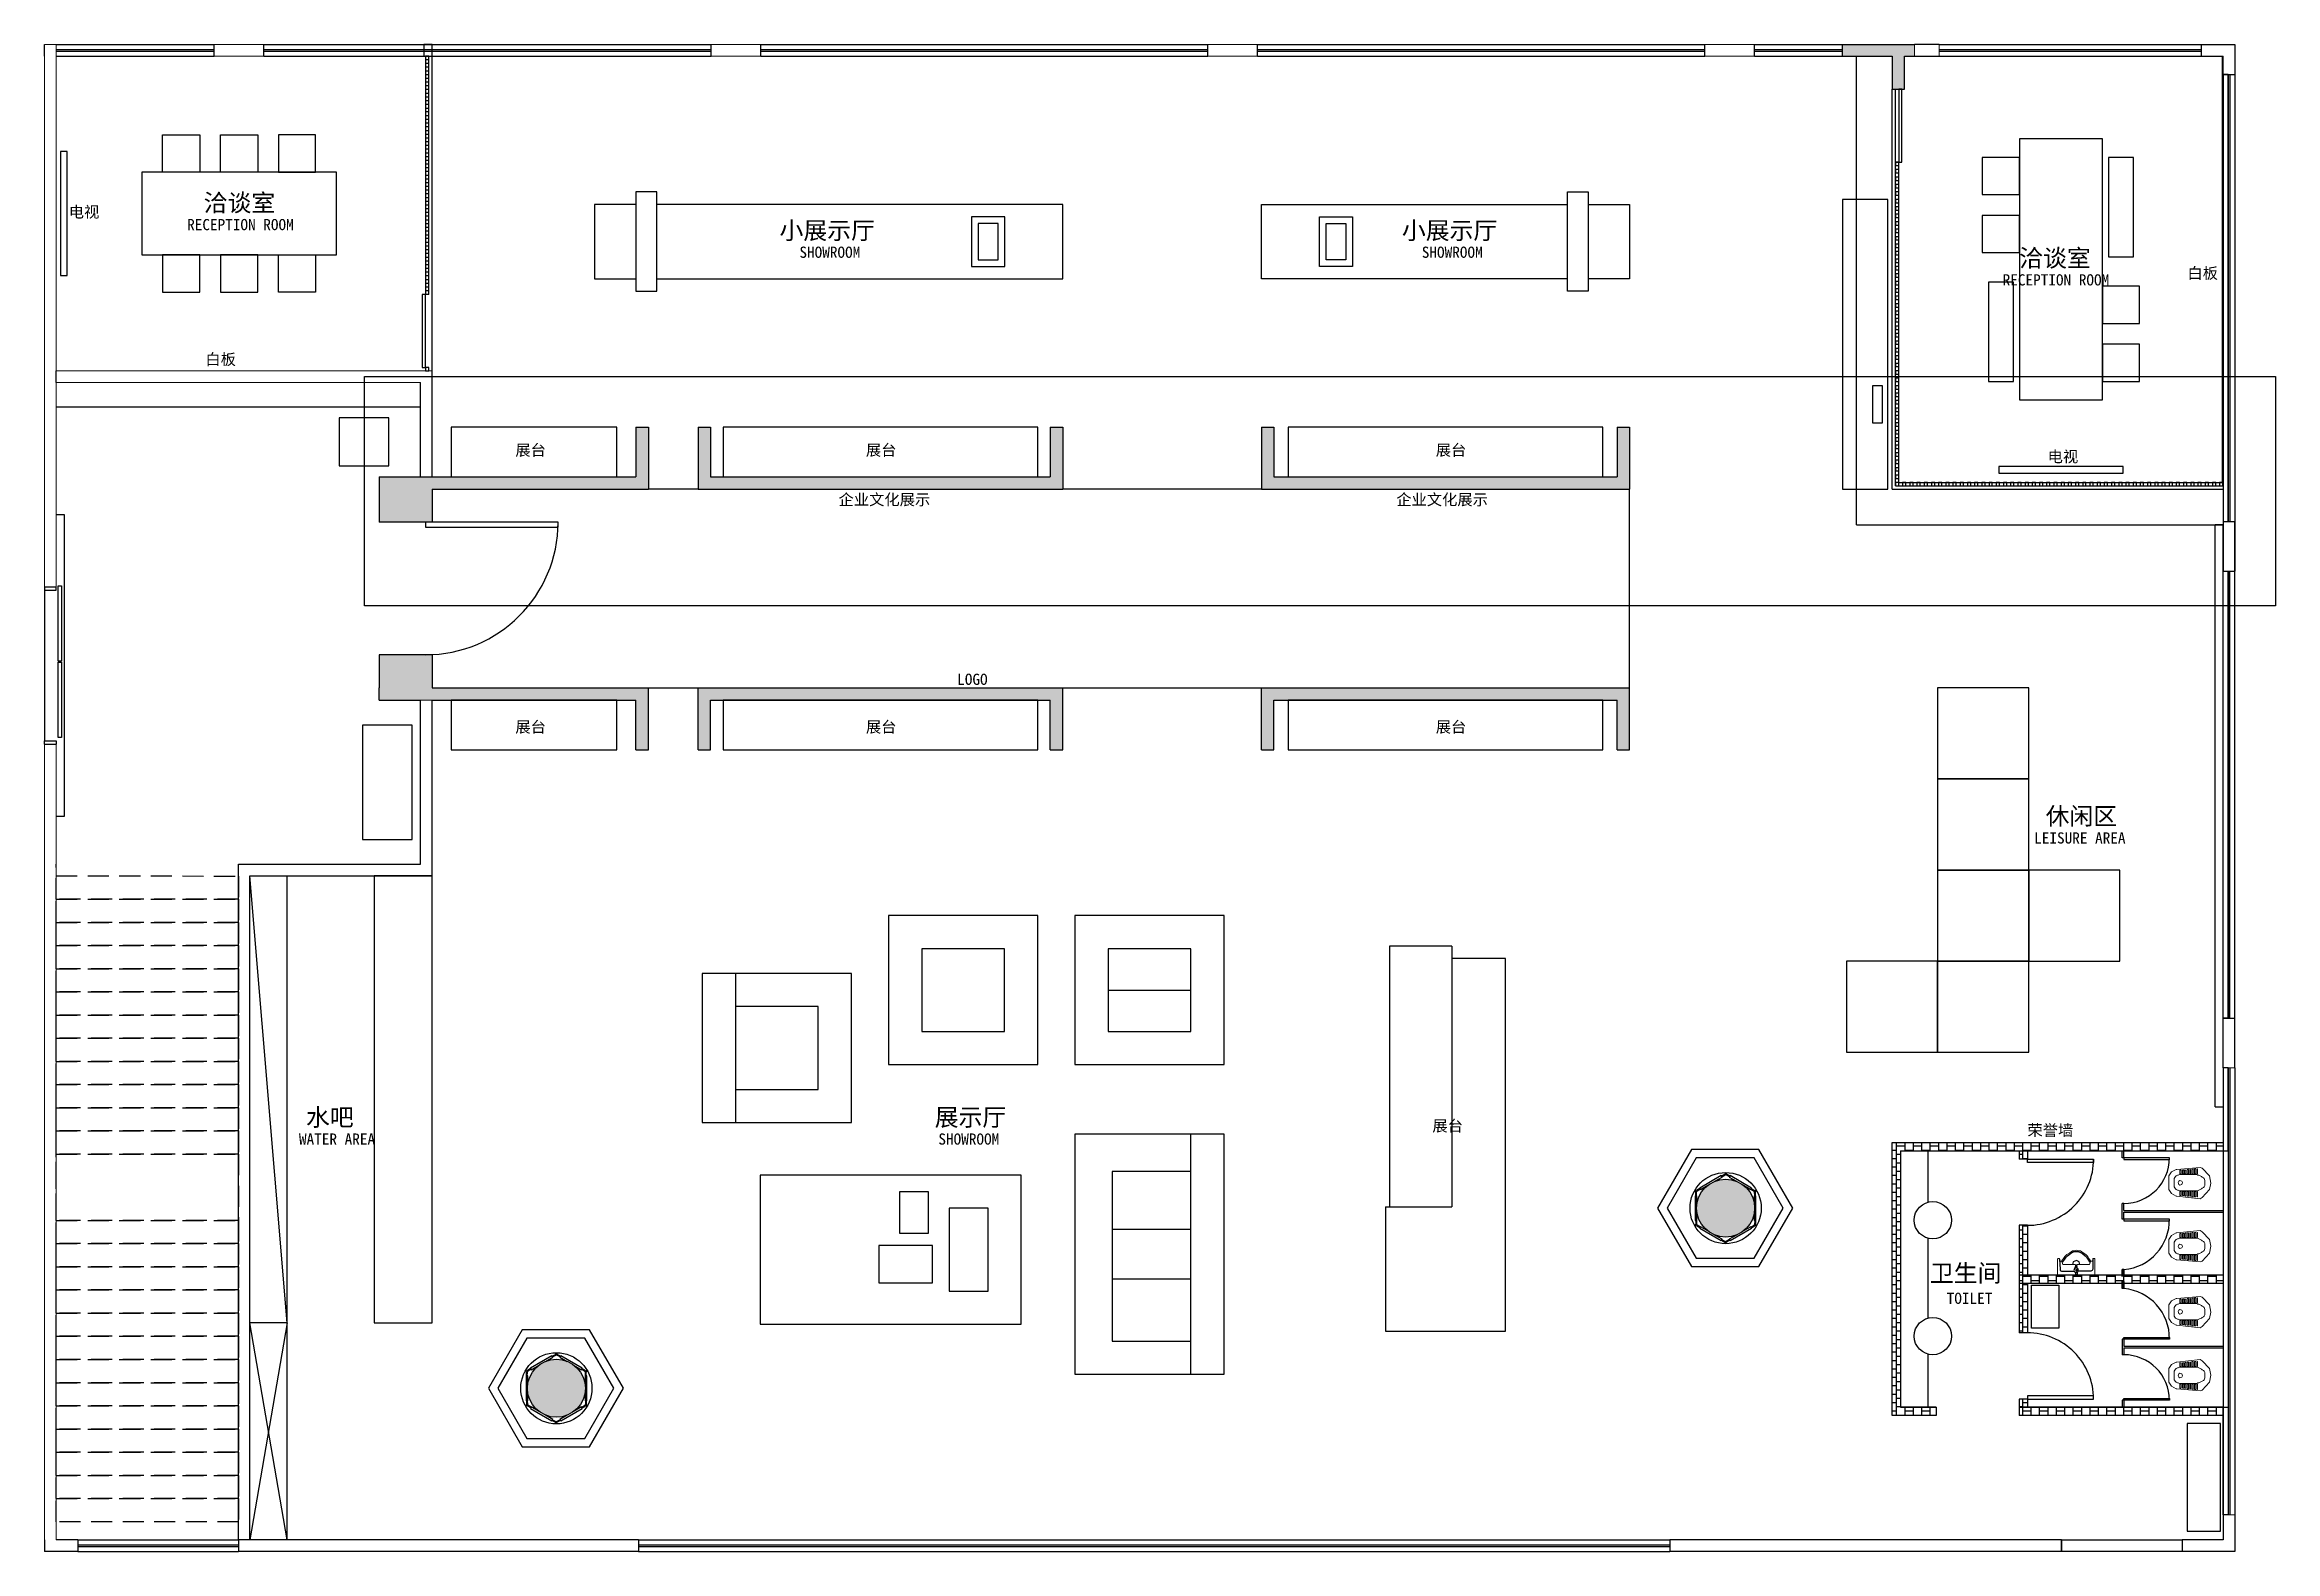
# Model space of a CAD drawing. Header units: millimetres. Extents: x 5625199 to 7433318, y -3316392 to -2552493.
# Drawn here: x 5902860 to 5929799, y -2654519 to -2636319 of the extents above; entities that cross this region are included whole.
import ezdxf

# ---------------------------------------------------------------- set-up
doc = ezdxf.new("R2010")
doc.units = ezdxf.units.MM
doc.linetypes.add('DASHEDX2', pattern=[38.1, 25.4, -12.7])
for name, color, linetype in [('155', 155, 'Continuous'), ('250', 250, 'Continuous'), ('PL-固定家具', 155, 'Continuous'), ('PL-固定落地', 155, 'Continuous'), ('PL-文字标注', 2, 'Continuous'), ('PL-新建墙体', 5, 'Continuous'), ('PL-活动家具', 15, 'Continuous'), ('PL-门', 4, 'Continuous')]:
    doc.layers.add(name, color=color, linetype=linetype)
doc.styles.add('黑体', font='simhei.ttf')
pattern_1 = [(90, (275553.75, -473759.71), (-101.6, 6e-15), []), (180, (275553.754, -473759.71), (-101.6, -50.8), [101.6, -101.6])]

msp = doc.modelspace()

# ---------------------------------------------------------------- texts
at = {"layer": 'PL-文字标注', "color": 2, "style": '黑体'}
for s, height, p in [('洽谈室', 211.2, (5904780.65, -2638335.21)), ('电视', 135.168, (5903152.1, -2638408.18)), ('RECEPTION ROOM', 135.168, (5904581.09, -2638560.84)), ('小展示厅', 211.2, (5911734.97, -2638669.03)), ('小展示厅', 211.2, (5919250.74, -2638669.03)), ('SHOWROOM', 135.168, (5911974.85, -2638894.66)), ('SHOWROOM', 135.168, (5919490.62, -2638894.66)), ('洽谈室', 211.2, (5926704.74, -2639002.86)), ('RECEPTION ROOM', 135.168, (5926505.18, -2639228.48)), ('白板', 135.168, (5928736.67, -2639147.21)), ('白板', 135.168, (5904801.27, -2640188.62)), ('展台', 135.168, (5908544.94, -2641283.97)), ('展台', 135.168, (5912778.13, -2641283.97)), ('展台', 135.168, (5919659.64, -2641283.97)), ('电视', 135.168, (5927048.45, -2641363.44)), ('企业文化展示', 135.168, (5912448.29, -2641882.29)), ('企业文化展示', 135.168, (5919183.24, -2641882.29)), ('LOGO', 135.168, (5913880.68, -2644053.1)), ('展台', 135.168, (5908544.94, -2644628.55)), ('展台', 135.168, (5912778.13, -2644628.55)), ('展台', 135.168, (5919659.64, -2644628.55)), ('休闲区', 211.2, (5927024.39, -2645743.76)), ('LEISURE AREA', 135.168, (5926885.87, -2645969.39)), ('水吧', 211.2, (5906016.28, -2649380.71)), ('展示厅', 211.2, (5913608.75, -2649380.71)), ('展台', 135.168, (5919618.64, -2649446.53)), ('荣誉墙', 135.168, (5926804.85, -2649499.79)), ('WATER AREA', 135.168, (5905931.4, -2649606.34)), ('SHOWROOM', 135.168, (5913653.03, -2649606.34)), ('卫生间', 211.2, (5925626.78, -2651263.96)), ('TOILET', 135.168, (5925829.78, -2651529.58))]:
    msp.add_text(s, height=height, dxfattribs=at).set_placement(p)

# ---------------------------------------------------------------- blocks, each defined once
blk = doc.blocks.new('GRDRDRD')
at = {"lineweight": 9}
for points in [[(5099847, -2519310), (5099792, -2519279), (5099760, -2519231), (5099760, -2519145), (5099760, -2519066), (5099792, -2519018), (5099847, -2518987)], [(5099847, -2518987), (5099855, -2518987)], [(5100139, -2518955), (5099855, -2518987)], [(5100139, -2518955), (5100163, -2518971)], [(5100163, -2518971), (5100250, -2519066), (5100265, -2519145), (5100250, -2519231), (5100163, -2519326)], [(5099823, -2519097), (5099839, -2519073)], [(5099823, -2519200), (5099823, -2519097)], [(5099839, -2519223), (5099823, -2519200)], [(5099839, -2519073), (5099847, -2519066), (5099863, -2519058), (5099871, -2519058), (5099886, -2519050), (5100100, -2519050)], [(5100107, -2519247), (5100100, -2519247), (5099886, -2519247), (5099871, -2519239), (5099863, -2519239), (5099847, -2519231), (5099839, -2519223)], [(5100100, -2519050), (5100107, -2519050)], [(5100107, -2519239), (5100100, -2519247)], [(5100107, -2519050), (5100123, -2519058), (5100139, -2519066), (5100155, -2519073), (5100163, -2519081), (5100178, -2519089), (5100186, -2519097)], [(5100186, -2519200), (5100178, -2519208), (5100163, -2519216), (5100155, -2519223), (5100139, -2519231), (5100123, -2519239), (5100107, -2519239)], [(5100186, -2519097), (5100194, -2519113)], [(5100194, -2519176), (5100186, -2519200)], [(5100194, -2519176), (5100194, -2519113)], [(5100139, -2519334), (5099855, -2519310), (5099847, -2519310)], [(5100163, -2519326), (5100139, -2519334)]]:
    blk.add_lwpolyline(points, dxfattribs=at)
at = {"lineweight": 13}
for points in [[(5099894, -2518995), (5099910, -2518995), (5099910, -2519042), (5099894, -2519042)], [(5099926, -2518995), (5099942, -2518995), (5099942, -2519042), (5099926, -2519042)], [(5099950, -2518995), (5099965, -2518987), (5099965, -2519042), (5099950, -2519042)], [(5099981, -2518987), (5099997, -2518987), (5099997, -2519042), (5099981, -2519042)], [(5100013, -2518987), (5100021, -2518987), (5100021, -2519042), (5100013, -2519042)], [(5100052, -2519042), (5100036, -2519042), (5100036, -2518979), (5100052, -2518979)], [(5100084, -2519042), (5100068, -2519042), (5100068, -2518979), (5100084, -2518979)], [(5100107, -2519042), (5100100, -2519042), (5100100, -2518979), (5100107, -2518979)], [(5099894, -2519176), (5099878, -2519168), (5099871, -2519152), (5099878, -2519129), (5099894, -2519121), (5099918, -2519129), (5099926, -2519152), (5099918, -2519168)], [(5100084, -2519318), (5100068, -2519318), (5100068, -2519255), (5100084, -2519255)], [(5100100, -2519318), (5100100, -2519255), (5100107, -2519255), (5100107, -2519318)]]:
    blk.add_lwpolyline(points, close=True, dxfattribs=at)
for points in [[(5099894, -2519302), (5099894, -2519255), (5099910, -2519255), (5099910, -2519302)], [(5099910, -2519302), (5099894, -2519302)], [(5099926, -2519302), (5099926, -2519255), (5099942, -2519255), (5099942, -2519302)], [(5099942, -2519302), (5099926, -2519302)], [(5099950, -2519302), (5099950, -2519255), (5099965, -2519255), (5099965, -2519302)], [(5099965, -2519302), (5099950, -2519302)], [(5099981, -2519310), (5099981, -2519255), (5099997, -2519255), (5099997, -2519310)], [(5100013, -2519310), (5100013, -2519255), (5100021, -2519255), (5100021, -2519310)], [(5100036, -2519310), (5100036, -2519255), (5100052, -2519255), (5100052, -2519318), (5100036, -2519310)], [(5099997, -2519310), (5099981, -2519310)], [(5100021, -2519310), (5100013, -2519310)]]:
    blk.add_lwpolyline(points, dxfattribs=at)
blk = doc.blocks.new('SFSEEE')
at = {"lineweight": 9}
for points in [[(5103261, -2495352), (5103269, -2495352), (5103269, -2495375), (5103261, -2495375), (5103072, -2495375), (5103072, -2494925), (5103261, -2494925), (5103269, -2494933), (5103269, -2494949), (5103261, -2494949)], [(5103198, -2495139), (5103198, -2495012), (5103198, -2494989), (5103222, -2494981), (5103238, -2494973)], [(5103246, -2494949), (5103238, -2494957), (5103238, -2494965), (5103238, -2494973), (5103269, -2494996), (5103293, -2495012), (5103317, -2495036), (5103340, -2495075), (5103364, -2495107), (5103364, -2495123), (5103372, -2495154), (5103364, -2495178), (5103364, -2495202), (5103340, -2495233), (5103317, -2495265), (5103293, -2495289), (5103269, -2495304), (5103238, -2495328), (5103238, -2495336), (5103238, -2495344), (5103246, -2495352)], [(5103238, -2495328), (5103222, -2495320), (5103198, -2495312), (5103198, -2495296), (5103198, -2495162)]]:
    blk.add_lwpolyline(points, dxfattribs=at)
at = {"lineweight": 25}
for points in [[(5103261, -2494949), (5103143, -2494957), (5103127, -2494957), (5103119, -2494973), (5103119, -2495123)], [(5103222, -2494981), (5103230, -2494989), (5103261, -2495012), (5103285, -2495028), (5103301, -2495044), (5103332, -2495083), (5103348, -2495107), (5103356, -2495131), (5103356, -2495154), (5103356, -2495170), (5103348, -2495194), (5103332, -2495225), (5103301, -2495257), (5103285, -2495273), (5103261, -2495289), (5103230, -2495312), (5103222, -2495320)], [(5103072, -2495146), (5103096, -2495146), (5103104, -2495139)], [(5103104, -2495162), (5103096, -2495162), (5103072, -2495162), (5103072, -2495139)], [(5103261, -2495352), (5103143, -2495352), (5103127, -2495344), (5103119, -2495328), (5103119, -2495178)], [(5103159, -2495139), (5103159, -2495131)], [(5103159, -2495162), (5103159, -2495154)], [(5103167, -2495146), (5103175, -2495146), (5103182, -2495146)], [(5103167, -2495154), (5103175, -2495154), (5103182, -2495154)], [(5103175, -2495162), (5103175, -2495154)], [(5103182, -2495146), (5103190, -2495146), (5103190, -2495139), (5103190, -2495162), (5103190, -2495139), (5103190, -2495162), (5103182, -2495154)], [(5103198, -2495194), (5103230, -2495186), (5103246, -2495154), (5103230, -2495115), (5103198, -2495107)]]:
    blk.add_lwpolyline(points, dxfattribs=at)
for points in [[(5103072, -2495139), (5103072, -2495162), (5103072, -2495146)], [(5103127, -2495123), (5103111, -2495131), (5103104, -2495154), (5103111, -2495170), (5103127, -2495178), (5103151, -2495170), (5103159, -2495154), (5103151, -2495131)], [(5103143, -2495154), (5103135, -2495146), (5103127, -2495146), (5103119, -2495154), (5103127, -2495162), (5103135, -2495162)], [(5103175, -2495162), (5103175, -2495139), (5103167, -2495139), (5103167, -2495162)]]:
    blk.add_lwpolyline(points, close=True, dxfattribs=at)
blk = doc.blocks.new('G$CFB626B85')
at = {"layer": 'PL-活动家具'}
for points in [[(1100, 3300), (2200, 3300), (2200, 4400), (1100, 4400)], [(1100, 2200), (2200, 2200), (2200, 3300), (1100, 3300)], [(1100, 1100), (2200, 1100), (2200, 2200), (1100, 2200)], [(2200, 1100), (3300, 1100), (3300, 2200), (2200, 2200)], [(0, 0), (1100, 0), (1100, 1100), (0, 1100)], [(1100, 0), (2200, 0), (2200, 1100), (1100, 1100)]]:
    blk.add_lwpolyline(points, close=True, dxfattribs=at)

# ---------------------------------------------------------------- hatches: boundary and pattern name
at = {"layer": 'PL-新建墙体'}
h = msp.add_hatch(dxfattribs=at)
h.set_pattern_fill('AR-B88', color=250, scale=0.5, angle=90)
h.set_pattern_definition(pattern_1)
h.paths.add_polyline_path([(5907400.32, -2641539.37), (5906900.32, -2641539.37), (5906900.32, -2641689.37), (5906900.34, -2642089.37), (5907540.32, -2642089.37), (5907540.32, -2641689.37), (5910151.45, -2641689.37), (5910151.45, -2640939.37), (5910001.45, -2640939.37), (5910001.45, -2641539.37), (5907540.32, -2641539.37)])
h.paths.add_polyline_path([(5906900.32, -2644089.37), (5906900.41, -2644239.37), (5907400.32, -2644239.37), (5907540.59, -2644239.37), (5910001.45, -2644239.37), (5910001.45, -2644839.37), (5910151.45, -2644839.37), (5910151.45, -2644089.37), (5907540.32, -2644089.37), (5907540.32, -2643689.37), (5906900.4, -2643689.37)])
h.paths.add_polyline_path([(5910751.45, -2644089.37), (5910751.45, -2644839.37), (5910901.45, -2644839.37), (5910901.45, -2644239.37), (5915005.06, -2644239.37), (5915005.06, -2644839.37), (5915155.06, -2644839.37), (5915155.06, -2644089.37)])
h.paths.add_polyline_path([(5915155.06, -2641689.37), (5915155.06, -2640939.37), (5915005.06, -2640939.37), (5915005.06, -2641539.37), (5910901.45, -2641539.37), (5910901.45, -2640939.37), (5910751.45, -2640939.37), (5910751.45, -2641689.37)])
h.paths.add_polyline_path([(5922000.35, -2641689.37), (5922000.35, -2640939.37), (5921850.35, -2640939.37), (5921850.35, -2641539.37), (5917705.06, -2641539.37), (5917705.06, -2640939.37), (5917555.06, -2640939.37), (5917555.06, -2641689.37)])
h.paths.add_polyline_path([(5917555.06, -2644089.37), (5917555.06, -2644839.37), (5917705.06, -2644839.37), (5917705.06, -2644239.37), (5921850.35, -2644239.37), (5921850.35, -2644839.37), (5922000.35, -2644839.37), (5922000.35, -2644089.37)])
h.paths.add_polyline_path([(5924569.71, -2636319.26), (5924569.71, -2636379.26), (5924569.71, -2636399.26), (5924569.71, -2636459.26), (5925169.71, -2636459.26), (5925169.71, -2636859.26), (5925319.71, -2636859.26), (5925319.71, -2636459.26), (5925440.29, -2636459.26), (5925440.29, -2636319.26)])
h.paths.add_polyline_path([(5923510.22, -2650372.82, 1), (5922810.22, -2650372.82, 1)])
h.paths.add_polyline_path([(5909390.3, -2652549.44, 1), (5908690.3, -2652549.44, 1)])
h = msp.add_hatch(dxfattribs=at)
h.set_pattern_fill('AR-B88', color=250, scale=0.5, angle=90)
h.set_pattern_definition(pattern_1)
h.paths.add_polyline_path([(5929169.87, -2649579.07), (5925169.71, -2649579.05), (5925169.71, -2652879.44), (5925703.92, -2652879.44), (5925703.92, -2652779.33), (5925269.92, -2652779.33), (5925269.92, -2649681.16), (5929169.87, -2649681.18)])
h.paths.add_polyline_path([(5929169.87, -2651180.24), (5926703.92, -2651180.24), (5926703.92, -2651280.24), (5929169.87, -2651280.24)])
h.paths.add_polyline_path([(5926803.92, -2651180.24), (5926803.92, -2650580.93), (5926703.92, -2650580.93), (5926703.92, -2651180.24)])
h.paths.add_polyline_path([(5926703.92, -2651280.24), (5926703.92, -2651879.34), (5926803.92, -2651879.34), (5926803.92, -2651280.24)])
h.paths.add_polyline_path([(5926803.92, -2649681.16), (5926703.92, -2649681.16), (5926703.92, -2649780.93), (5926803.92, -2649780.93), (5926803.92, -2649681.16)])
h.paths.add_polyline_path([(5926803.92, -2652779.33), (5926803.92, -2652679.34), (5926703.92, -2652679.34), (5926703.92, -2652779.33)])
h.paths.add_polyline_path([(5926703.92, -2652779.33), (5926703.92, -2652879.44), (5929169.87, -2652879.44), (5929169.87, -2652779.33), (5926803.92, -2652779.33)])

# ---------------------------------------------------------------- linework, layer by layer
at = {"color": 255, "ltscale": 500}
for p, q in [((5902860.19, -2636459.26), (5902860.19, -2636319.26)), ((5925740.29, -2636319.26), (5925440.29, -2636319.26)), ((5925440.29, -2636459.26), (5925740.29, -2636459.26)), ((5928908.2, -2636319.26), (5929309.9, -2636319.26)), ((5928908.2, -2636459.26), (5929169.88, -2636459.26)), ((5929169.87, -2636679.44), (5929169.88, -2636459.26)), ((5929309.9, -2636319.26), (5929309.87, -2636679.44)), ((5929169.87, -2636679.44), (5929309.87, -2636679.44)), ((5903000.29, -2640399.26), (5903000.29, -2640259.26)), ((5929169.87, -2642079.44), (5929309.87, -2642079.44)), ((5929169.87, -2642679.44), (5929309.87, -2642679.44)), ((5929169.87, -2648079.44), (5929309.87, -2648079.44)), ((5927214.88, -2654379.44), (5927214.88, -2654519.44)), ((5928674.07, -2654379.44), (5928674.07, -2654519.44))]:
    msp.add_line(p, q, dxfattribs=at)
at = {"lineweight": 18}
for p, q in [((5903000.29, -2636319.26), (5902860.19, -2636319.26)), ((5902860.19, -2642869.75), (5902860.19, -2636459.26)), ((5903000.29, -2636319.26), (5903000.29, -2640259.26)), ((5903000.29, -2640399.26), (5903000.29, -2642869.75)), ((5902860.19, -2654379.44), (5902860.19, -2644769.75)), ((5903000.3, -2654379.44), (5903000.29, -2644769.75)), ((5907540.51, -2646359.48), (5905340.3, -2646359.48))]:
    msp.add_line(p, q, dxfattribs=at)
at = {"color": 250, "ltscale": 500}
for p, q in [((5903000.29, -2636319.26), (5904908.2, -2636319.26)), ((5903000.29, -2636459.26), (5904908.2, -2636459.26)), ((5905508.2, -2636319.26), (5910908.2, -2636319.26)), ((5905508.2, -2636459.26), (5910908.2, -2636459.26)), ((5911508.2, -2636319.26), (5916908.2, -2636319.26)), ((5911508.2, -2636459.26), (5916908.2, -2636459.26)), ((5917508.2, -2636319.26), (5922908.2, -2636319.26)), ((5917508.2, -2636459.26), (5922908.2, -2636459.26)), ((5923508.2, -2636319.26), (5924569.71, -2636319.26)), ((5923508.2, -2636459.26), (5924569.71, -2636459.26)), ((5925740.29, -2636319.26), (5928908.2, -2636319.26)), ((5925740.29, -2636459.26), (5928908.2, -2636459.26)), ((5929169.87, -2636679.44), (5929169.87, -2639847.35)), ((5929169.87, -2636679.44), (5929169.87, -2642079.44)), ((5929309.87, -2636679.44), (5929309.87, -2642079.44)), ((5929169.87, -2648079.44), (5929169.87, -2642679.44)), ((5929309.87, -2648079.44), (5929309.87, -2642679.44)), ((5902860.19, -2642909.75), (5902860.19, -2644729.75)), ((5929169.87, -2648679.61), (5929169.87, -2654079.61)), ((5929309.87, -2648679.61), (5929309.87, -2654079.61)), ((5903259.87, -2654379.44), (5905200.3, -2654379.44)), ((5903259.87, -2654519.44), (5905200.3, -2654519.44)), ((5910033.02, -2654379.44), (5922487.14, -2654379.44)), ((5910033.02, -2654519.44), (5922487.14, -2654519.44))]:
    msp.add_line(p, q, dxfattribs=at)
at = {"color": 3, "ltscale": 500}
for p, q in [((5903000.29, -2636379.26), (5904908.2, -2636379.26)), ((5903000.29, -2636399.26), (5904908.2, -2636399.26)), ((5905508.2, -2636379.26), (5910908.2, -2636379.26)), ((5905508.2, -2636399.26), (5910908.2, -2636399.26)), ((5911508.2, -2636379.26), (5916908.2, -2636379.26)), ((5911508.2, -2636399.26), (5916908.2, -2636399.26)), ((5917508.2, -2636379.26), (5922908.2, -2636379.26)), ((5917508.2, -2636399.26), (5922908.2, -2636399.26)), ((5923508.2, -2636379.26), (5924569.71, -2636379.26)), ((5923508.2, -2636399.26), (5924569.71, -2636399.26)), ((5925740.29, -2636379.26), (5928908.2, -2636379.26)), ((5925740.29, -2636399.26), (5928908.2, -2636399.26)), ((5929229.87, -2636679.44), (5929229.87, -2642079.44)), ((5929249.87, -2636679.44), (5929249.87, -2642079.44)), ((5929229.87, -2648079.44), (5929229.87, -2642679.44)), ((5929249.87, -2648079.44), (5929249.87, -2642679.44)), ((5929229.87, -2648679.61), (5929229.87, -2654079.61)), ((5929249.87, -2648679.61), (5929249.87, -2654079.61)), ((5903259.87, -2654439.44), (5905200.3, -2654439.44)), ((5903259.87, -2654459.44), (5905200.3, -2654459.44)), ((5910033.02, -2654439.44), (5922487.14, -2654439.44)), ((5910033.02, -2654459.44), (5922487.14, -2654459.44))]:
    msp.add_line(p, q, dxfattribs=at)
at = {"color": 255}
for p, q in [((5904908.2, -2636459.26), (5904908.2, -2636319.26)), ((5905508.2, -2636459.26), (5905508.2, -2636319.26)), ((5910908.2, -2636459.26), (5910908.2, -2636319.26)), ((5911508.2, -2636459.26), (5911508.2, -2636319.26)), ((5916908.2, -2636459.26), (5916908.2, -2636319.26)), ((5917508.2, -2636459.26), (5917508.2, -2636319.26)), ((5922908.2, -2636459.26), (5922908.2, -2636319.26)), ((5923508.2, -2636459.26), (5923508.2, -2636319.26)), ((5928908.2, -2636459.26), (5928908.2, -2636319.26)), ((5903259.87, -2654379.44), (5903259.87, -2654519.44)), ((5905200.3, -2654379.44), (5905200.3, -2654519.44)), ((5910033.02, -2654379.44), (5910033.02, -2654519.44)), ((5910033.02, -2654379.44), (5910033.02, -2654519.44)), ((5922487.14, -2654379.44), (5922487.14, -2654519.44))]:
    msp.add_line(p, q, dxfattribs=at)
at = {"color": 255, "lineweight": 9}
for p, q in [((5904908.2, -2636319.26), (5905508.2, -2636319.26)), ((5904908.2, -2636459.26), (5905508.2, -2636459.26)), ((5910908.2, -2636319.26), (5911508.2, -2636319.26)), ((5910908.2, -2636459.26), (5911508.2, -2636459.26)), ((5916908.2, -2636319.26), (5917508.2, -2636319.26)), ((5916908.2, -2636459.26), (5917508.2, -2636459.26)), ((5922908.2, -2636319.26), (5923508.2, -2636319.26)), ((5922908.2, -2636459.26), (5923508.2, -2636459.26)), ((5925440.29, -2636319.26), (5925440.29, -2636459.26)), ((5925740.29, -2636319.26), (5925740.29, -2636459.26)), ((5929309.89, -2648679.61), (5929169.87, -2648679.61)), ((5929309.89, -2654079.66), (5929169.89, -2654079.66)), ((5927214.88, -2654379.44), (5922487.14, -2654379.44)), ((5927214.88, -2654519.44), (5922487.14, -2654519.44))]:
    msp.add_line(p, q, dxfattribs=at)
at = {"lineweight": 9}
for p, q in [((5903000.29, -2640259.26), (5905060.3, -2640259.26)), ((5903000.29, -2640399.26), (5905200.3, -2640399.26)), ((5907540.32, -2640259.26), (5905060.3, -2640259.26)), ((5905060.3, -2640259.26), (5905060.3, -2640259.26)), ((5907400.32, -2640399.26), (5905200.3, -2640399.26)), ((5907400.32, -2644239.37), (5907540.32, -2644239.38))]:
    msp.add_line(p, q, dxfattribs=at)
at = {"ltscale": 500}
for p, q in [((5907400.32, -2641539.37), (5907400.32, -2640399.26)), ((5907540.32, -2641539.37), (5907540.32, -2640259.26)), ((5929169.87, -2642079.44), (5929169.87, -2642679.44)), ((5929169.87, -2642679.44), (5929169.87, -2642124.37)), ((5929309.87, -2642079.44), (5929309.87, -2642679.44)), ((5929309.87, -2642679.44), (5929309.87, -2642079.44)), ((5902860.19, -2642869.75), (5903000.29, -2642869.75)), ((5907400.32, -2646219.85), (5907400.32, -2644239.37)), ((5907540.51, -2646359.48), (5907540.59, -2644239.37)), ((5902860.19, -2644769.75), (5903000.29, -2644769.75)), ((5905200.3, -2646219.85), (5907400.32, -2646219.85)), ((5905340.3, -2646359.48), (5907540.32, -2646359.48)), ((5929169.87, -2648679.61), (5929169.87, -2648079.44)), ((5929309.87, -2648679.61), (5929309.87, -2648079.44)), ((5925169.71, -2652879.44), (5925169.71, -2650976.79)), ((5929169.89, -2652779.33), (5926703.92, -2652779.33)), ((5929169.89, -2652879.44), (5929169.89, -2652879.44)), ((5929169.89, -2654079.66), (5929169.89, -2654379.44)), ((5929309.89, -2654079.66), (5929309.89, -2654519.44)), ((5902860.19, -2654379.44), (5902860.19, -2654519.44)), ((5903259.87, -2654519.44), (5902860.19, -2654519.44)), ((5903259.87, -2654379.44), (5903000.3, -2654379.44)), ((5910033.02, -2654379.44), (5905200.3, -2654379.44)), ((5910033.02, -2654519.44), (5905200.3, -2654519.44)), ((5927214.88, -2654379.44), (5922487.14, -2654379.44)), ((5927214.88, -2654519.44), (5922487.14, -2654519.44)), ((5929169.89, -2654379.44), (5928674.07, -2654379.44)), ((5929309.89, -2654519.44), (5928674.07, -2654519.44))]:
    msp.add_line(p, q, dxfattribs=at)
at = {"color": 255, "lineweight": 18}
msp.add_line((5903000.29, -2651658.86), (5903000.29, -2646220.42), dxfattribs=at)
at = {"color": 255, "linetype": 'DASHEDX2', "ltscale": 10}
msp.add_line((5903000.3, -2653879.44), (5903000.3, -2646220.42), dxfattribs=at)
for p, q in [((5905200.3, -2654379.44), (5905200.3, -2646219.85)), ((5905340.3, -2654379.44), (5905340.3, -2646359.48))]:
    msp.add_line(p, q)
at = {"ltscale": 500}
for points in [[(5902860.19, -2642869.75), (5902860.19, -2642909.75), (5903000.19, -2642909.75), (5903000.19, -2642869.75)], [(5902860.19, -2644769.75), (5902860.19, -2644729.75), (5903000.19, -2644729.75), (5903000.19, -2644769.75)]]:
    msp.add_lwpolyline(points, dxfattribs=at)
at = {"color": 250, "linetype": 'DASHEDX2', "ltscale": 10}
for points in [[(5903000.3, -2646361.44), (5905200.3, -2646361.51), (5905200.3, -2646641.51), (5903000.3, -2646641.44)], [(5903000.3, -2646641.44), (5905200.3, -2646641.51), (5905200.3, -2646921.51), (5903000.3, -2646921.44)], [(5903000.3, -2646921.44), (5905200.3, -2646921.51), (5905200.3, -2647201.51), (5903000.3, -2647201.44)], [(5903000.3, -2647201.44), (5905200.3, -2647201.51), (5905200.3, -2647481.51), (5903000.3, -2647481.44)], [(5903000.3, -2647481.44), (5905200.3, -2647481.51), (5905200.3, -2647761.51), (5903000.3, -2647761.44)], [(5903000.3, -2647761.44), (5905200.3, -2647761.51), (5905200.3, -2648041.51), (5903000.3, -2648041.44)], [(5903000.3, -2648041.44), (5905200.3, -2648041.51), (5905200.3, -2648321.51), (5903000.3, -2648321.44)], [(5903000.3, -2648321.44), (5905200.3, -2648321.51), (5905200.3, -2648601.51), (5903000.3, -2648601.44)], [(5903000.3, -2648601.44), (5905200.3, -2648601.51), (5905200.3, -2648881.51), (5903000.3, -2648881.44)], [(5903000.3, -2648881.44), (5905200.3, -2648881.51), (5905200.3, -2649161.51), (5903000.3, -2649161.44)], [(5903000.3, -2649161.44), (5905200.3, -2649161.51), (5905200.3, -2649441.51), (5903000.3, -2649441.44)], [(5903000.3, -2649441.44), (5905200.3, -2649441.51), (5905200.3, -2649721.51), (5903000.3, -2649721.44)], [(5903000.3, -2649721.44), (5905200.3, -2649721.51), (5905200.3, -2650521.51), (5903000.3, -2650521.44)], [(5903000.3, -2650521.44), (5905200.3, -2650521.51), (5905200.3, -2650801.51), (5903000.3, -2650801.44)], [(5903000.3, -2650801.44), (5905200.3, -2650801.51), (5905200.3, -2651081.51), (5903000.3, -2651081.44)], [(5903000.3, -2651081.44), (5905200.3, -2651081.51), (5905200.3, -2651361.51), (5903000.3, -2651361.44)], [(5903000.3, -2651361.44), (5905200.3, -2651361.51), (5905200.3, -2651641.51), (5903000.3, -2651641.44)], [(5903000.3, -2651641.44), (5905200.3, -2651641.51), (5905200.3, -2651921.51), (5903000.3, -2651921.44)], [(5903000.3, -2651921.44), (5905200.3, -2651921.51), (5905200.3, -2652201.51), (5903000.3, -2652201.44)], [(5903000.3, -2652201.44), (5905200.3, -2652201.51), (5905200.3, -2652481.51), (5903000.3, -2652481.44)], [(5903000.3, -2652481.44), (5905200.3, -2652481.51), (5905200.3, -2652761.51), (5903000.3, -2652761.44)], [(5903000.3, -2652761.44), (5905200.3, -2652761.51), (5905200.3, -2653041.51), (5903000.3, -2653041.44)], [(5903000.3, -2653041.44), (5905200.3, -2653041.51), (5905200.3, -2653321.51), (5903000.3, -2653321.44)], [(5903000.3, -2653321.44), (5905200.3, -2653321.51), (5905200.3, -2653601.51), (5903000.3, -2653601.44)], [(5903000.3, -2653601.44), (5905200.3, -2653601.51), (5905200.3, -2653881.51), (5903000.3, -2653881.44)], [(5903000.3, -2653881.44), (5905200.3, -2653881.51), (5905200.3, -2654161.51), (5903000.3, -2654161.44)]]:
    msp.add_lwpolyline(points, close=True, dxfattribs=at)
at = {"layer": '155', "color": 6, "ltscale": 500}
msp.add_lwpolyline([(5906721.59, -2640329.15), (5929798.86, -2640329.15), (5929798.86, -2643098.74), (5906721.59, -2643098.74)], close=True, dxfattribs=at)
at = {"layer": '250', "ltscale": 500}
for p, q in [((5910751.45, -2641689.37), (5910151.45, -2641689.37)), ((5917555.06, -2641689.37), (5915155.06, -2641689.37)), ((5922000.35, -2644089.37), (5922000.35, -2641689.37)), ((5910151.45, -2644089.37), (5910751.45, -2644089.37)), ((5915155.06, -2644089.37), (5917555.06, -2644089.37))]:
    msp.add_line(p, q, dxfattribs=at)
msp.add_lwpolyline([(5927214.88, -2654379.44), (5928674.07, -2654379.44), (5928674.07, -2654519.44), (5927214.88, -2654519.44)], close=True, dxfattribs=at)
at = {"layer": 'PL-固定家具', "ltscale": 500}
for p, q in [((5907460.32, -2636459.15), (5907460.32, -2639339.26)), ((5907500.32, -2639339.15), (5907500.32, -2636459.15)), ((5925209.71, -2641649.37), (5925209.71, -2637739.26)), ((5925249.71, -2641609.37), (5925249.71, -2637739.26)), ((5907500.32, -2639339.26), (5907460.32, -2639339.26)), ((5925209.71, -2641649.37), (5929169.87, -2641649.37)), ((5925249.71, -2641609.37), (5929169.87, -2641609.37)), ((5927949.9, -2649765.94), (5927949.9, -2649681.17)), ((5927969.9, -2649765.94), (5927969.9, -2649681.17)), ((5927969.9, -2649765.94), (5927949.9, -2649765.94)), ((5927949.9, -2650505.47), (5927949.9, -2650315.94)), ((5927969.9, -2650315.94), (5927949.9, -2650315.94)), ((5927969.9, -2650400.71), (5927969.9, -2650315.94)), ((5927969.9, -2650400.71), (5929169.9, -2650400.71)), ((5927969.9, -2650505.47), (5927969.9, -2650420.71)), ((5927969.9, -2650420.71), (5929169.9, -2650420.71)), ((5927969.9, -2650505.47), (5927949.9, -2650505.47)), ((5927949.9, -2651200.26), (5927949.9, -2651115.47)), ((5927949.9, -2651115.47), (5927949.9, -2651200.24)), ((5927969.9, -2651115.47), (5927949.9, -2651115.47)), ((5927949.9, -2651260.01), (5927949.9, -2651344.8)), ((5927949.9, -2651344.8), (5927949.9, -2651260.03)), ((5927969.9, -2651200.26), (5927969.9, -2651115.47)), ((5927969.9, -2651115.47), (5927969.9, -2651200.24)), ((5927969.9, -2651260.01), (5927969.9, -2651344.8)), ((5927969.9, -2651344.8), (5927969.9, -2651260.03)), ((5927969.9, -2651344.8), (5927949.9, -2651344.8)), ((5927949.9, -2651954.8), (5927949.9, -2652144.33)), ((5927969.9, -2651954.8), (5927949.9, -2651954.8)), ((5927969.9, -2651954.8), (5927969.9, -2652039.56)), ((5927969.9, -2652039.56), (5929169.9, -2652039.56)), ((5927969.9, -2652059.56), (5927969.9, -2652144.33)), ((5927969.9, -2652059.56), (5929169.9, -2652059.56)), ((5927969.9, -2652144.33), (5927949.9, -2652144.33)), ((5927949.9, -2652694.33), (5927949.9, -2652779.1)), ((5927969.9, -2652694.33), (5927949.9, -2652694.33)), ((5927969.9, -2652694.33), (5927969.9, -2652779.1))]:
    msp.add_line(p, q, dxfattribs=at)
at = {"layer": 'PL-固定家具'}
msp.add_line((5907400.32, -2640699.26), (5903000.29, -2640699.26), dxfattribs=at)
at = {"layer": 'PL-固定家具', "color": 8}
for p, q in [((5922798.81, -2650222.69), (5922799.94, -2650176.35)), ((5922808.81, -2650222.94), (5922809.94, -2650176.6)), ((5922849.51, -2650134.89), (5922809.94, -2650159.04)), ((5922854.72, -2650143.42), (5922815.15, -2650167.57)), ((5923109.53, -2649984.77), (5923150.23, -2649962.57)), ((5923114.32, -2649993.55), (5923155.01, -2649971.35)), ((5923206.13, -2649993.55), (5923165.43, -2649971.35)), ((5923210.92, -2649984.77), (5923170.22, -2649962.57)), ((5923465.73, -2650143.42), (5923505.3, -2650167.57)), ((5923470.94, -2650134.89), (5923510.51, -2650159.04)), ((5923511.64, -2650222.94), (5923510.51, -2650176.6)), ((5923521.63, -2650222.69), (5923520.5, -2650176.35)), ((5922798.81, -2650522.94), (5922799.94, -2650569.28)), ((5922808.81, -2650522.69), (5922809.94, -2650569.04)), ((5922849.51, -2650610.74), (5922809.94, -2650586.6)), ((5922854.72, -2650602.21), (5922815.15, -2650578.06)), ((5923109.53, -2650760.87), (5923150.23, -2650783.06)), ((5923114.32, -2650752.09), (5923155.01, -2650774.28)), ((5923206.13, -2650752.09), (5923165.43, -2650774.28)), ((5923210.92, -2650760.87), (5923170.22, -2650783.06)), ((5923465.73, -2650602.21), (5923505.3, -2650578.06)), ((5923470.94, -2650610.74), (5923510.51, -2650586.6)), ((5923511.64, -2650522.69), (5923510.51, -2650569.04)), ((5923521.63, -2650522.94), (5923520.5, -2650569.28)), ((5908678.89, -2652399.32), (5908680.02, -2652352.97)), ((5908688.89, -2652399.56), (5908690.02, -2652353.22)), ((5908729.59, -2652311.51), (5908690.02, -2652335.66)), ((5908734.8, -2652320.05), (5908695.23, -2652344.19)), ((5908989.61, -2652161.39), (5909030.3, -2652139.19)), ((5908994.39, -2652170.17), (5909035.09, -2652147.97)), ((5909086.21, -2652170.17), (5909045.51, -2652147.97)), ((5909091, -2652161.39), (5909050.3, -2652139.19)), ((5909345.8, -2652320.05), (5909385.37, -2652344.19)), ((5909351.01, -2652311.51), (5909390.58, -2652335.66)), ((5909391.71, -2652399.56), (5909390.58, -2652353.22)), ((5909401.71, -2652399.32), (5909400.58, -2652352.97)), ((5908678.89, -2652699.56), (5908680.02, -2652745.9)), ((5908688.89, -2652699.32), (5908690.02, -2652745.66)), ((5908729.59, -2652787.37), (5908690.02, -2652763.22)), ((5908734.8, -2652778.83), (5908695.23, -2652754.68)), ((5909345.8, -2652778.83), (5909385.37, -2652754.68)), ((5909351.01, -2652787.37), (5909390.58, -2652763.22)), ((5909391.71, -2652699.32), (5909390.58, -2652745.66)), ((5909401.71, -2652699.56), (5909400.58, -2652745.9)), ((5908989.61, -2652937.49), (5909030.3, -2652959.68)), ((5908994.39, -2652928.71), (5909035.09, -2652950.9)), ((5909086.21, -2652928.71), (5909045.51, -2652950.9)), ((5909091, -2652937.49), (5909050.3, -2652959.68))]:
    msp.add_line(p, q, dxfattribs=at)
at = {"layer": 'PL-固定家具', "color": 250, "ltscale": 500}
for points in [[(5907460.32, -2636499.15), (5907500.32, -2636499.15), (5907500.32, -2636459.15), (5907460.32, -2636459.15)], [(5907460.32, -2636589.15), (5907500.32, -2636589.15), (5907500.32, -2636549.15), (5907460.32, -2636549.15)], [(5907460.32, -2636679.15), (5907500.32, -2636679.15), (5907500.32, -2636639.15), (5907460.32, -2636639.15)], [(5907460.32, -2636769.15), (5907500.32, -2636769.15), (5907500.32, -2636729.15), (5907460.32, -2636729.15)], [(5907460.32, -2636859.15), (5907500.32, -2636859.15), (5907500.32, -2636819.15), (5907460.32, -2636819.15)], [(5907460.32, -2636949.15), (5907500.32, -2636949.15), (5907500.32, -2636909.15), (5907460.32, -2636909.15)], [(5907460.32, -2637039.15), (5907500.32, -2637039.15), (5907500.32, -2636999.15), (5907460.32, -2636999.15)], [(5907460.32, -2637129.15), (5907500.32, -2637129.15), (5907500.32, -2637089.15), (5907460.32, -2637089.15)], [(5907460.32, -2637219.15), (5907500.32, -2637219.15), (5907500.32, -2637179.15), (5907460.32, -2637179.15)], [(5907460.32, -2637309.15), (5907500.32, -2637309.15), (5907500.32, -2637269.15), (5907460.32, -2637269.15)], [(5907460.32, -2637399.15), (5907500.32, -2637399.15), (5907500.32, -2637359.15), (5907460.32, -2637359.15)], [(5907460.32, -2637489.15), (5907500.32, -2637489.15), (5907500.32, -2637449.15), (5907460.32, -2637449.15)], [(5907460.32, -2637579.15), (5907500.32, -2637579.15), (5907500.32, -2637539.15), (5907460.32, -2637539.15)], [(5907460.32, -2637669.15), (5907500.32, -2637669.15), (5907500.32, -2637629.15), (5907460.32, -2637629.15)], [(5907460.32, -2637759.15), (5907500.32, -2637759.15), (5907500.32, -2637719.15), (5907460.32, -2637719.15)], [(5907460.32, -2637849.15), (5907500.32, -2637849.15), (5907500.32, -2637809.15), (5907460.32, -2637809.15)], [(5925249.71, -2637739.37), (5925209.71, -2637739.37), (5925209.71, -2637779.37), (5925249.71, -2637779.37)], [(5925249.71, -2637829.37), (5925209.71, -2637829.37), (5925209.71, -2637869.37), (5925249.71, -2637869.37)], [(5907460.32, -2637939.15), (5907500.32, -2637939.15), (5907500.32, -2637899.15), (5907460.32, -2637899.15)], [(5907460.32, -2638029.15), (5907500.32, -2638029.15), (5907500.32, -2637989.15), (5907460.32, -2637989.15)], [(5907460.32, -2638119.15), (5907500.32, -2638119.15), (5907500.32, -2638079.15), (5907460.32, -2638079.15)], [(5925249.71, -2637919.37), (5925209.71, -2637919.37), (5925209.71, -2637959.37), (5925249.71, -2637959.37)], [(5925249.71, -2638009.37), (5925209.71, -2638009.37), (5925209.71, -2638049.37), (5925249.71, -2638049.37)], [(5925249.71, -2638099.37), (5925209.71, -2638099.37), (5925209.71, -2638139.37), (5925249.71, -2638139.37)], [(5907460.32, -2638209.15), (5907500.32, -2638209.15), (5907500.32, -2638169.15), (5907460.32, -2638169.15)], [(5907460.32, -2638299.15), (5907500.32, -2638299.15), (5907500.32, -2638259.15), (5907460.32, -2638259.15)], [(5907460.32, -2638389.15), (5907500.32, -2638389.15), (5907500.32, -2638349.15), (5907460.32, -2638349.15)], [(5925249.71, -2638189.37), (5925209.71, -2638189.37), (5925209.71, -2638229.37), (5925249.71, -2638229.37)], [(5925249.71, -2638279.37), (5925209.71, -2638279.37), (5925209.71, -2638319.37), (5925249.71, -2638319.37)], [(5925249.71, -2638369.37), (5925209.71, -2638369.37), (5925209.71, -2638409.37), (5925249.71, -2638409.37)], [(5907460.32, -2638479.15), (5907500.32, -2638479.15), (5907500.32, -2638439.15), (5907460.32, -2638439.15)], [(5907460.32, -2638569.15), (5907500.32, -2638569.15), (5907500.32, -2638529.15), (5907460.32, -2638529.15)], [(5907460.32, -2638659.15), (5907500.32, -2638659.15), (5907500.32, -2638619.15), (5907460.32, -2638619.15)], [(5925249.71, -2638459.37), (5925209.71, -2638459.37), (5925209.71, -2638499.37), (5925249.71, -2638499.37)], [(5925249.71, -2638549.37), (5925209.71, -2638549.37), (5925209.71, -2638589.37), (5925249.71, -2638589.37)], [(5925249.71, -2638639.37), (5925209.71, -2638639.37), (5925209.71, -2638679.37), (5925249.71, -2638679.37)], [(5907460.32, -2638749.15), (5907500.32, -2638749.15), (5907500.32, -2638709.15), (5907460.32, -2638709.15)], [(5907460.32, -2638839.15), (5907500.32, -2638839.15), (5907500.32, -2638799.15), (5907460.32, -2638799.15)], [(5907460.32, -2638929.15), (5907500.32, -2638929.15), (5907500.32, -2638889.15), (5907460.32, -2638889.15)], [(5925249.71, -2638729.37), (5925209.71, -2638729.37), (5925209.71, -2638769.37), (5925249.71, -2638769.37)], [(5925249.71, -2638819.37), (5925209.71, -2638819.37), (5925209.71, -2638859.37), (5925249.71, -2638859.37)], [(5925249.71, -2638909.37), (5925209.71, -2638909.37), (5925209.71, -2638949.37), (5925249.71, -2638949.37)], [(5907460.32, -2639019.15), (5907500.32, -2639019.15), (5907500.32, -2638979.15), (5907460.32, -2638979.15)], [(5907460.32, -2639109.15), (5907500.32, -2639109.15), (5907500.32, -2639069.15), (5907460.32, -2639069.15)], [(5907460.32, -2639199.15), (5907500.32, -2639199.15), (5907500.32, -2639159.15), (5907460.32, -2639159.15)], [(5925249.71, -2638999.37), (5925209.71, -2638999.37), (5925209.71, -2639039.37), (5925249.71, -2639039.37)], [(5925249.71, -2639089.37), (5925209.71, -2639089.37), (5925209.71, -2639129.37), (5925249.71, -2639129.37)], [(5925249.71, -2639179.37), (5925209.71, -2639179.37), (5925209.71, -2639219.37), (5925249.71, -2639219.37)], [(5907460.32, -2639289.15), (5907500.32, -2639289.15), (5907500.32, -2639249.15), (5907460.32, -2639249.15)], [(5925249.71, -2639269.37), (5925209.71, -2639269.37), (5925209.71, -2639309.37), (5925249.71, -2639309.37)], [(5925249.71, -2639359.37), (5925209.71, -2639359.37), (5925209.71, -2639399.37), (5925249.71, -2639399.37)], [(5925249.71, -2639449.37), (5925209.71, -2639449.37), (5925209.71, -2639489.37), (5925249.71, -2639489.37)], [(5925249.71, -2639539.37), (5925209.71, -2639539.37), (5925209.71, -2639579.37), (5925249.71, -2639579.37)], [(5925249.71, -2639629.37), (5925209.71, -2639629.37), (5925209.71, -2639669.37), (5925249.71, -2639669.37)], [(5925249.71, -2639719.37), (5925209.71, -2639719.37), (5925209.71, -2639759.37), (5925249.71, -2639759.37)], [(5925249.71, -2639809.37), (5925209.71, -2639809.37), (5925209.71, -2639849.37), (5925249.71, -2639849.37)], [(5925249.71, -2639899.37), (5925209.71, -2639899.37), (5925209.71, -2639939.37), (5925249.71, -2639939.37)], [(5925249.71, -2639989.37), (5925209.71, -2639989.37), (5925209.71, -2640029.37), (5925249.71, -2640029.37)], [(5925249.71, -2640079.37), (5925209.71, -2640079.37), (5925209.71, -2640119.37), (5925249.71, -2640119.37)], [(5925249.71, -2640169.37), (5925209.71, -2640169.37), (5925209.71, -2640209.37), (5925249.71, -2640209.37)], [(5925249.71, -2640259.37), (5925209.71, -2640259.37), (5925209.71, -2640299.37), (5925249.71, -2640299.37)], [(5925249.71, -2640349.37), (5925209.71, -2640349.37), (5925209.71, -2640389.37), (5925249.71, -2640389.37)], [(5925249.71, -2640439.37), (5925209.71, -2640439.37), (5925209.71, -2640479.37), (5925249.71, -2640479.37)], [(5925249.71, -2640529.37), (5925209.71, -2640529.37), (5925209.71, -2640569.37), (5925249.71, -2640569.37)], [(5925249.71, -2640619.37), (5925209.71, -2640619.37), (5925209.71, -2640659.37), (5925249.71, -2640659.37)], [(5925249.71, -2640709.37), (5925209.71, -2640709.37), (5925209.71, -2640749.37), (5925249.71, -2640749.37)], [(5925249.71, -2640799.37), (5925209.71, -2640799.37), (5925209.71, -2640839.37), (5925249.71, -2640839.37)], [(5925249.71, -2640889.37), (5925209.71, -2640889.37), (5925209.71, -2640929.37), (5925249.71, -2640929.37)], [(5925249.71, -2640979.37), (5925209.71, -2640979.37), (5925209.71, -2641019.37), (5925249.71, -2641019.37)], [(5925249.71, -2641069.37), (5925209.71, -2641069.37), (5925209.71, -2641109.37), (5925249.71, -2641109.37)], [(5925249.71, -2641159.37), (5925209.71, -2641159.37), (5925209.71, -2641199.37), (5925249.71, -2641199.37)], [(5925249.71, -2641249.37), (5925209.71, -2641249.37), (5925209.71, -2641289.37), (5925249.71, -2641289.37)], [(5925249.71, -2641339.37), (5925209.71, -2641339.37), (5925209.71, -2641379.37), (5925249.71, -2641379.37)], [(5925249.71, -2641429.37), (5925209.71, -2641429.37), (5925209.71, -2641469.37), (5925249.71, -2641469.37)], [(5925249.71, -2641519.37), (5925209.71, -2641519.37), (5925209.71, -2641559.37), (5925249.71, -2641559.37)], [(5925336.71, -2641609.37), (5925296.71, -2641609.37), (5925296.71, -2641649.37), (5925336.71, -2641649.37)], [(5925423.71, -2641609.37), (5925383.71, -2641609.37), (5925383.71, -2641649.37), (5925423.71, -2641649.37)], [(5925510.71, -2641609.37), (5925470.71, -2641609.37), (5925470.71, -2641649.37), (5925510.71, -2641649.37)], [(5925597.71, -2641609.37), (5925557.71, -2641609.37), (5925557.71, -2641649.37), (5925597.71, -2641649.37)], [(5925684.71, -2641609.37), (5925644.71, -2641609.37), (5925644.71, -2641649.37), (5925684.71, -2641649.37)], [(5925771.71, -2641609.37), (5925731.71, -2641609.37), (5925731.71, -2641649.37), (5925771.71, -2641649.37)], [(5925858.71, -2641609.37), (5925818.71, -2641609.37), (5925818.71, -2641649.37), (5925858.71, -2641649.37)], [(5925945.71, -2641609.37), (5925905.71, -2641609.37), (5925905.71, -2641649.37), (5925945.71, -2641649.37)], [(5926032.71, -2641609.37), (5925992.71, -2641609.37), (5925992.71, -2641649.37), (5926032.71, -2641649.37)], [(5926119.71, -2641609.37), (5926079.71, -2641609.37), (5926079.71, -2641649.37), (5926119.71, -2641649.37)], [(5926206.71, -2641609.37), (5926166.71, -2641609.37), (5926166.71, -2641649.37), (5926206.71, -2641649.37)], [(5926293.71, -2641609.37), (5926253.71, -2641609.37), (5926253.71, -2641649.37), (5926293.71, -2641649.37)], [(5926380.71, -2641609.37), (5926340.71, -2641609.37), (5926340.71, -2641649.37), (5926380.71, -2641649.37)], [(5926467.71, -2641609.37), (5926427.71, -2641609.37), (5926427.71, -2641649.37), (5926467.71, -2641649.37)], [(5926554.71, -2641609.37), (5926514.71, -2641609.37), (5926514.71, -2641649.37), (5926554.71, -2641649.37)], [(5926641.71, -2641609.37), (5926601.71, -2641609.37), (5926601.71, -2641649.37), (5926641.71, -2641649.37)], [(5926728.71, -2641609.37), (5926688.71, -2641609.37), (5926688.71, -2641649.37), (5926728.71, -2641649.37)], [(5926815.71, -2641609.37), (5926775.71, -2641609.37), (5926775.71, -2641649.37), (5926815.71, -2641649.37)], [(5926902.71, -2641609.37), (5926862.71, -2641609.37), (5926862.71, -2641649.37), (5926902.71, -2641649.37)], [(5926989.71, -2641609.37), (5926949.71, -2641609.37), (5926949.71, -2641649.37), (5926989.71, -2641649.37)], [(5927076.71, -2641609.37), (5927036.71, -2641609.37), (5927036.71, -2641649.37), (5927076.71, -2641649.37)], [(5927163.71, -2641609.37), (5927123.71, -2641609.37), (5927123.71, -2641649.37), (5927163.71, -2641649.37)], [(5927250.71, -2641609.37), (5927210.71, -2641609.37), (5927210.71, -2641649.37), (5927250.71, -2641649.37)], [(5927337.71, -2641609.37), (5927297.71, -2641609.37), (5927297.71, -2641649.37), (5927337.71, -2641649.37)], [(5927424.71, -2641609.37), (5927384.71, -2641609.37), (5927384.71, -2641649.37), (5927424.71, -2641649.37)], [(5927511.71, -2641609.37), (5927471.71, -2641609.37), (5927471.71, -2641649.37), (5927511.71, -2641649.37)], [(5927598.71, -2641609.37), (5927558.71, -2641609.37), (5927558.71, -2641649.37), (5927598.71, -2641649.37)], [(5927685.71, -2641609.37), (5927645.71, -2641609.37), (5927645.71, -2641649.37), (5927685.71, -2641649.37)], [(5927772.71, -2641609.37), (5927732.71, -2641609.37), (5927732.71, -2641649.37), (5927772.71, -2641649.37)], [(5927859.71, -2641609.37), (5927819.71, -2641609.37), (5927819.71, -2641649.37), (5927859.71, -2641649.37)], [(5927946.71, -2641609.37), (5927906.71, -2641609.37), (5927906.71, -2641649.37), (5927946.71, -2641649.37)], [(5928033.71, -2641609.37), (5927993.71, -2641609.37), (5927993.71, -2641649.37), (5928033.71, -2641649.37)], [(5928120.71, -2641609.37), (5928080.71, -2641609.37), (5928080.71, -2641649.37), (5928120.71, -2641649.37)], [(5928207.71, -2641609.37), (5928167.71, -2641609.37), (5928167.71, -2641649.37), (5928207.71, -2641649.37)], [(5928294.71, -2641609.37), (5928254.71, -2641609.37), (5928254.71, -2641649.37), (5928294.71, -2641649.37)], [(5928381.71, -2641609.37), (5928341.71, -2641609.37), (5928341.71, -2641649.37), (5928381.71, -2641649.37)], [(5928468.71, -2641609.37), (5928428.71, -2641609.37), (5928428.71, -2641649.37), (5928468.71, -2641649.37)], [(5928555.71, -2641609.37), (5928515.71, -2641609.37), (5928515.71, -2641649.37), (5928555.71, -2641649.37)], [(5928642.71, -2641609.37), (5928602.71, -2641609.37), (5928602.71, -2641649.37), (5928642.71, -2641649.37)], [(5928729.71, -2641609.37), (5928689.71, -2641609.37), (5928689.71, -2641649.37), (5928729.71, -2641649.37)], [(5928816.71, -2641609.37), (5928776.71, -2641609.37), (5928776.71, -2641649.37), (5928816.71, -2641649.37)], [(5928903.71, -2641609.37), (5928863.71, -2641609.37), (5928863.71, -2641649.37), (5928903.71, -2641649.37)], [(5928990.71, -2641609.37), (5928950.71, -2641609.37), (5928950.71, -2641649.37), (5928990.71, -2641649.37)], [(5929077.71, -2641609.37), (5929037.71, -2641609.37), (5929037.71, -2641649.37), (5929077.71, -2641649.37)], [(5929164.71, -2641609.37), (5929124.71, -2641609.37), (5929124.71, -2641649.37), (5929164.71, -2641649.37)]]:
    msp.add_lwpolyline(points, close=True, dxfattribs=at)
at = {"layer": 'PL-固定家具', "ltscale": 500}
for points in [[(5907460.32, -2640259.15), (5907500.32, -2640259.15), (5907500.32, -2640219.15), (5907460.32, -2640219.15)], [(5925249.71, -2641609.37), (5925209.71, -2641609.37), (5925209.71, -2641649.37), (5925249.71, -2641649.37)]]:
    msp.add_lwpolyline(points, close=True, dxfattribs=at)
at = {"layer": 'PL-固定家具'}
msp.add_lwpolyline([(5924934.71, -2640889.37), (5925054.71, -2640889.37), (5925054.71, -2640439.37), (5924934.71, -2640439.37)], close=True, dxfattribs=at)
at = {"layer": 'PL-固定家具', "color": 8}
for points in [[(5922813.81, -2650322.82), (5922813.81, -2650222.82), (5922793.81, -2650222.82), (5922793.81, -2650522.82), (5922813.81, -2650522.82), (5922813.81, -2650422.82)], [(5923030.32, -2650047.82), (5923116.92, -2649997.82), (5923106.92, -2649980.5), (5922847.11, -2650130.5), (5922857.11, -2650147.82), (5922943.72, -2650097.82)], [(5923376.73, -2650097.82), (5923463.33, -2650147.82), (5923473.33, -2650130.5), (5923213.52, -2649980.5), (5923203.52, -2649997.82), (5923290.13, -2650047.82)], [(5923506.63, -2650422.82), (5923506.63, -2650522.82), (5923526.63, -2650522.82), (5923526.63, -2650222.82), (5923506.63, -2650222.82), (5923506.63, -2650322.82)], [(5922943.72, -2650647.82), (5922857.11, -2650597.82), (5922847.11, -2650615.14), (5923106.92, -2650765.14), (5923116.92, -2650747.82), (5923030.32, -2650697.82)], [(5923290.13, -2650697.82), (5923203.52, -2650747.82), (5923213.52, -2650765.14), (5923473.33, -2650615.14), (5923463.33, -2650597.82), (5923376.73, -2650647.82)], [(5908910.4, -2652224.44), (5908997, -2652174.44), (5908987, -2652157.12), (5908727.19, -2652307.12), (5908737.19, -2652324.44), (5908823.79, -2652274.44)], [(5909256.81, -2652274.44), (5909343.41, -2652324.44), (5909353.41, -2652307.12), (5909093.6, -2652157.12), (5909083.6, -2652174.44), (5909170.2, -2652224.44)], [(5908693.89, -2652499.44), (5908693.89, -2652399.44), (5908673.89, -2652399.44), (5908673.89, -2652699.44), (5908693.89, -2652699.44), (5908693.89, -2652599.44)], [(5909386.71, -2652599.44), (5909386.71, -2652699.44), (5909406.71, -2652699.44), (5909406.71, -2652399.44), (5909386.71, -2652399.44), (5909386.71, -2652499.44)], [(5908823.79, -2652824.44), (5908737.19, -2652774.44), (5908727.19, -2652791.76), (5908987, -2652941.76), (5908997, -2652924.44), (5908910.4, -2652874.44)], [(5909170.2, -2652874.44), (5909083.6, -2652924.44), (5909093.6, -2652941.76), (5909353.41, -2652791.76), (5909343.41, -2652774.44), (5909256.81, -2652824.44)]]:
    msp.add_lwpolyline(points, dxfattribs=at)
at = {"layer": 'PL-固定家具', "color": 250}
for centre in [(5923160.22, -2650372.82), (5909040.3, -2652549.44)]:
    msp.add_circle(centre, 430, dxfattribs=at)
at = {"layer": 'PL-固定家具'}
for centre in [(5923160.22, -2649962.82), (5922805.15, -2650167.82), (5923515.29, -2650167.82), (5922805.15, -2650577.82), (5923515.29, -2650577.82), (5923160.22, -2650782.82), (5908685.23, -2652344.44), (5909040.3, -2652139.44), (5909395.37, -2652344.44), (5908685.23, -2652754.44), (5909395.37, -2652754.44), (5909040.3, -2652959.44)]:
    msp.add_circle(centre, 10, dxfattribs=at)
at = {"layer": 'PL-固定落地', "color": 8, "ltscale": 500}
for p, q in [((5907540.32, -2640259.26), (5907540.32, -2636459.26)), ((5925169.71, -2641689.37), (5925169.71, -2636859.26)), ((5925169.71, -2641689.37), (5929169.87, -2641689.37))]:
    msp.add_line(p, q, dxfattribs=at)
at = {"layer": 'PL-固定落地', "color": 250, "ltscale": 500}
for p, q in [((5924739.71, -2642119.37), (5924739.71, -2636459.26)), ((5925209.71, -2637739.37), (5925209.71, -2636859.26)), ((5924739.71, -2642119.37), (5929169.87, -2642119.37))]:
    msp.add_line(p, q, dxfattribs=at)
at = {"layer": 'PL-固定落地', "ltscale": 500}
msp.add_line((5925209.71, -2637739.26), (5925249.71, -2637739.26), dxfattribs=at)
at = {"layer": 'PL-固定落地', "color": 155, "ltscale": 500}
for p, q in [((5929069.87, -2649149.07), (5929069.87, -2642119.37)), ((5929169.87, -2642119.37), (5929069.87, -2642119.37)), ((5929069.87, -2649149.07), (5929169.87, -2649149.07))]:
    msp.add_line(p, q, dxfattribs=at)
at = {"layer": 'PL-固定落地', "color": 250}
for p, q in [((5905790.3, -2651759.48), (5905340.3, -2646359.48)), ((5905790.3, -2651759.48), (5905340.3, -2654379.44)), ((5905790.3, -2654379.44), (5905340.3, -2651759.48))]:
    msp.add_line(p, q, dxfattribs=at)
at = {"layer": 'PL-固定落地'}
for p, q in [((5905790.3, -2654379.44), (5905790.3, -2646359.48)), ((5905790.3, -2651759.48), (5905340.3, -2651759.48))]:
    msp.add_line(p, q, dxfattribs=at)
at = {"layer": 'PL-固定落地', "color": 155, "ltscale": 500}
msp.add_lwpolyline([(5924569.71, -2638189.37), (5924569.71, -2641689.37), (5925119.71, -2641689.37), (5925119.71, -2638189.37)], close=True, dxfattribs=at)
at = {"layer": 'PL-新建墙体'}
for p, q in [((5924569.71, -2636459.26), (5924569.71, -2636319.26)), ((5924569.71, -2636319.26), (5925440.29, -2636319.26)), ((5924569.71, -2636459.26), (5925169.71, -2636459.26)), ((5925169.71, -2636459.26), (5925169.71, -2636859.26)), ((5925319.71, -2636859.26), (5925319.71, -2636459.26)), ((5925319.71, -2636459.26), (5925440.23, -2636459.26)), ((5925169.71, -2636859.26), (5925319.71, -2636859.26)), ((5910001.45, -2640939.37), (5910151.45, -2640939.37)), ((5910001.45, -2640939.37), (5910001.45, -2641539.37)), ((5910151.45, -2640939.37), (5910151.45, -2641689.37)), ((5910751.45, -2640939.37), (5910751.45, -2641689.37)), ((5910751.45, -2640939.37), (5910901.45, -2640939.37)), ((5910901.45, -2640939.37), (5910901.45, -2641539.37)), ((5915005.06, -2640939.37), (5915155.06, -2640939.37)), ((5915005.06, -2640939.37), (5915005.06, -2641539.37)), ((5915155.06, -2640939.37), (5915155.06, -2641689.37)), ((5917555.06, -2640939.37), (5917555.06, -2641689.37)), ((5917555.06, -2640939.37), (5917705.06, -2640939.37)), ((5917705.06, -2640939.37), (5917705.06, -2641539.37)), ((5921850.35, -2640939.37), (5922000.35, -2640939.37)), ((5921850.35, -2640939.37), (5921850.35, -2641539.37)), ((5922000.35, -2640939.37), (5922000.35, -2641689.37)), ((5906900.32, -2641539.37), (5910001.45, -2641539.37)), ((5906900.32, -2641539.37), (5906900.32, -2641689.37)), ((5910901.45, -2641539.37), (5915005.06, -2641539.37)), ((5917705.06, -2641539.37), (5921850.35, -2641539.37)), ((5906900.32, -2641689.37), (5906900.34, -2642089.37)), ((5907540.32, -2641689.37), (5910151.45, -2641689.37)), ((5907540.32, -2641689.37), (5907540.32, -2642089.37)), ((5910751.45, -2641689.37), (5915155.06, -2641689.37)), ((5917555.06, -2641689.37), (5922000.35, -2641689.37)), ((5907540.32, -2642089.37), (5906900.34, -2642089.37)), ((5907540.32, -2643689.37), (5906900.39, -2643689.37)), ((5906900.4, -2643689.37), (5906900.41, -2644089.37)), ((5907540.32, -2643689.37), (5907540.32, -2644089.37)), ((5906900.41, -2644239.37), (5906900.32, -2644089.37)), ((5906900.41, -2644239.37), (5907400.32, -2644239.37)), ((5907540.32, -2644089.37), (5910151.45, -2644089.37)), ((5907540.59, -2644239.37), (5910001.45, -2644239.37)), ((5910001.45, -2644839.37), (5910001.45, -2644239.37)), ((5910151.45, -2644839.37), (5910151.45, -2644089.37)), ((5910751.45, -2644089.37), (5915155.06, -2644089.37)), ((5910751.45, -2644839.37), (5910751.45, -2644089.37)), ((5910901.45, -2644239.37), (5915005.06, -2644239.37)), ((5910901.45, -2644839.37), (5910901.45, -2644239.37)), ((5915005.06, -2644839.37), (5915005.06, -2644239.37)), ((5915155.06, -2644839.37), (5915155.06, -2644089.37)), ((5917555.06, -2644089.37), (5922000.35, -2644089.37)), ((5917555.06, -2644839.37), (5917555.06, -2644089.37)), ((5917705.06, -2644239.37), (5921850.35, -2644239.37)), ((5917705.06, -2644839.37), (5917705.06, -2644239.37)), ((5921850.35, -2644839.37), (5921850.35, -2644239.37)), ((5922000.35, -2644839.37), (5922000.35, -2644089.37)), ((5910001.45, -2644839.37), (5910151.45, -2644839.37)), ((5910751.45, -2644839.37), (5910901.45, -2644839.37)), ((5915005.06, -2644839.37), (5915155.06, -2644839.37)), ((5917555.06, -2644839.37), (5917705.06, -2644839.37)), ((5921850.35, -2644839.37), (5922000.35, -2644839.37)), ((5925169.71, -2649579.05), (5929169.87, -2649579.07)), ((5925169.71, -2652879.44), (5925169.71, -2649579.05)), ((5925269.92, -2649681.16), (5929169.87, -2649681.18)), ((5925269.92, -2649681.16), (5925269.92, -2652779.33)), ((5926703.92, -2649681.16), (5926703.92, -2649780.93)), ((5926803.92, -2649681.16), (5926803.92, -2649780.93)), ((5926803.92, -2649780.93), (5926703.92, -2649780.93)), ((5926703.92, -2650580.93), (5926703.92, -2651879.34)), ((5926803.92, -2650580.93), (5926703.92, -2650580.93)), ((5926803.92, -2650580.93), (5926803.92, -2651181.06)), ((5926703.92, -2651180.24), (5929169.89, -2651180.24)), ((5926703.92, -2651280.24), (5929169.89, -2651280.24)), ((5926803.92, -2651279.43), (5926803.92, -2651879.34)), ((5926803.92, -2651879.34), (5926703.92, -2651879.34)), ((5925703.92, -2652879.44), (5925169.71, -2652879.44)), ((5925703.92, -2652779.33), (5925269.92, -2652779.33)), ((5925269.92, -2652779.33), (5925703.92, -2652779.33)), ((5925703.92, -2652779.33), (5925703.92, -2652879.44)), ((5926703.92, -2652679.34), (5926703.92, -2652779.33)), ((5926803.92, -2652679.34), (5926703.92, -2652679.34)), ((5926703.92, -2652779.33), (5929169.89, -2652779.33)), ((5926703.92, -2652779.33), (5926703.92, -2652879.44)), ((5929169.89, -2652879.44), (5926703.92, -2652879.44)), ((5926803.92, -2652679.34), (5926803.92, -2652779.33))]:
    msp.add_line(p, q, dxfattribs=at)
for points in [[(5907440.32, -2636459.26), (5907540.32, -2636459.26), (5907540.32, -2636319.26), (5907440.32, -2636319.26)], [(5929169.87, -2642079.44), (5929229.87, -2642079.44), (5929229.87, -2636679.44), (5929169.87, -2636679.44)], [(5929169.87, -2642679.44), (5929229.87, -2642679.44), (5929229.87, -2648079.44), (5929169.87, -2648079.44)], [(5929229.87, -2648679.61), (5929169.87, -2648679.61), (5929169.87, -2649681.18), (5929229.87, -2649681.18)], [(5929169.87, -2652779.33), (5929229.87, -2652779.33), (5929229.87, -2654079.61), (5929169.87, -2654079.61)]]:
    msp.add_lwpolyline(points, close=True, dxfattribs=at)
for centre in [(5923160.22, -2650372.82), (5909040.3, -2652549.44)]:
    msp.add_circle(centre, 350, dxfattribs=at)
at = {"layer": 'PL-活动家具', "color": 250}
for p, q in [((5929159.87, -2641609.37), (5929159.88, -2636459.26)), ((5911202.71, -2647539.37), (5911202.71, -2649339.37)), ((5915702.71, -2647739.37), (5916702.71, -2647739.37)), ((5912202.71, -2647939.37), (5911202.71, -2647939.37)), ((5912202.71, -2648939.37), (5912202.71, -2647939.37)), ((5911202.71, -2648939.37), (5912202.71, -2648939.37)), ((5916702.71, -2652379.44), (5916702.71, -2649479.44)), ((5916702.71, -2649929.44), (5915752.71, -2649929.44)), ((5915752.71, -2649929.44), (5915752.71, -2651979.44)), ((5916702.71, -2650629.44), (5915752.71, -2650629.44)), ((5916702.71, -2651229.44), (5915752.71, -2651229.44)), ((5915752.71, -2651979.44), (5916702.71, -2651979.44))]:
    msp.add_line(p, q, dxfattribs=at)
at = {"layer": 'PL-活动家具'}
for p, q in [((5919102.71, -2647209.41), (5919102.71, -2650359.41)), ((5919852.71, -2647209.41), (5919102.71, -2647209.41)), ((5919852.71, -2647209.41), (5919852.71, -2650359.41)), ((5920502.71, -2647359.41), (5919852.71, -2647359.41)), ((5920502.71, -2651859.41), (5920502.71, -2647359.41)), ((5925603.93, -2650301.61), (5925603.93, -2649681.16)), ((5919052.71, -2650359.41), (5919052.71, -2651859.41)), ((5919052.71, -2650359.41), (5919852.71, -2650359.41)), ((5925603.93, -2651702.24), (5925603.93, -2650736.24)), ((5919052.71, -2651859.41), (5920502.71, -2651859.41)), ((5925603.92, -2652779.33), (5925603.92, -2652136.87))]:
    msp.add_line(p, q, dxfattribs=at)
at = {"layer": 'PL-活动家具', "color": 8}
for points in [[(5904733.2, -2637409.26), (5904733.2, -2637859.26), (5904283.2, -2637859.26), (5904283.2, -2637409.26)], [(5905433.2, -2637409.26), (5905433.2, -2637859.26), (5904983.2, -2637859.26), (5904983.2, -2637409.26)], [(5905683.2, -2637409.26), (5905683.2, -2637859.26), (5906133.2, -2637859.26), (5906133.2, -2637409.26)], [(5926259.79, -2638131.51), (5926709.79, -2638131.51), (5926709.79, -2637681.51), (5926259.79, -2637681.51)], [(5928084.79, -2638881.46), (5928084.79, -2637681.46), (5927784.79, -2637681.46), (5927784.79, -2638881.46)], [(5926259.79, -2638831.51), (5926709.79, -2638831.51), (5926709.79, -2638381.51), (5926259.79, -2638381.51)], [(5904733.2, -2639309.26), (5904733.2, -2638859.26), (5904283.2, -2638859.26), (5904283.2, -2639309.26)], [(5905433.2, -2639309.26), (5905433.2, -2638859.26), (5904983.2, -2638859.26), (5904983.2, -2639309.26)], [(5905683.2, -2639309.26), (5905683.2, -2638859.26), (5906133.2, -2638859.26), (5906133.2, -2639309.26)], [(5926334.79, -2639187.29), (5926334.79, -2640387.29), (5926634.79, -2640387.29), (5926634.79, -2639187.29)], [(5928159.79, -2639237.24), (5927709.79, -2639237.24), (5927709.79, -2639687.24), (5928159.79, -2639687.24)], [(5928159.79, -2639937.24), (5927709.79, -2639937.24), (5927709.79, -2640387.24), (5928159.79, -2640387.24)], [(5913052.71, -2648639.37), (5914852.71, -2648639.37), (5914852.71, -2646839.37), (5913052.71, -2646839.37)], [(5915302.71, -2648639.37), (5917102.71, -2648639.37), (5917102.71, -2646839.37), (5915302.71, -2646839.37)], [(5910802.71, -2649339.37), (5912602.71, -2649339.37), (5912602.71, -2647539.37), (5910802.71, -2647539.37)], [(5915302.71, -2652379.44), (5917102.71, -2652379.44), (5917102.71, -2649479.44), (5915302.71, -2649479.44)], [(5911502.71, -2651775.12), (5914652.71, -2651775.12), (5914652.71, -2649975.12), (5911502.71, -2649975.12)]]:
    msp.add_lwpolyline(points, close=True, dxfattribs=at)
at = {"layer": 'PL-活动家具'}
for points in [[(5926709.79, -2637459.37), (5926709.79, -2640609.37), (5927709.79, -2640609.37), (5927709.79, -2637459.37)], [(5903053.2, -2637609.26), (5903053.2, -2639109.26), (5903133.2, -2639109.26), (5903133.2, -2637609.26)], [(5904033.2, -2638859.26), (5906383.2, -2638859.26), (5906383.2, -2637859.26), (5904033.2, -2637859.26)], [(5910001.45, -2638099.32), (5910001.45, -2639299.32), (5910251.45, -2639299.32), (5910251.45, -2638099.32)], [(5921500.35, -2638099.32), (5921500.35, -2639299.32), (5921250.35, -2639299.32), (5921250.35, -2638099.32)], [(5914055.06, -2638999.32), (5914455.06, -2638999.32), (5914455.06, -2638399.32), (5914055.06, -2638399.32)], [(5918655.06, -2638999.32), (5918255.06, -2638999.32), (5918255.06, -2638399.32), (5918655.06, -2638399.32)], [(5906417.17, -2640826), (5906417.17, -2641406.48), (5907017.17, -2641406.48), (5907017.17, -2640826)], [(5907771.02, -2641539.37), (5909771.02, -2641539.37), (5909771.02, -2640939.37), (5907771.02, -2640939.37)], [(5911053.26, -2641539.37), (5914853.26, -2641539.37), (5914853.26, -2640939.37), (5911053.26, -2640939.37)], [(5917877.71, -2641539.37), (5921677.71, -2641539.37), (5921677.71, -2640939.37), (5917877.71, -2640939.37)], [(5926459.79, -2641496.9), (5927959.79, -2641496.9), (5927959.79, -2641416.9), (5926459.79, -2641416.9)], [(5907771.02, -2644839.37), (5909771.02, -2644839.37), (5909771.02, -2644239.37), (5907771.02, -2644239.37)], [(5911053.26, -2644839.37), (5914853.26, -2644839.37), (5914853.26, -2644239.37), (5911053.26, -2644239.37)], [(5917877.71, -2644839.37), (5921677.71, -2644839.37), (5921677.71, -2644239.37), (5917877.71, -2644239.37)], [(5906700.32, -2644539.37), (5906700.32, -2645919.85), (5907300.32, -2645919.85), (5907300.32, -2644539.37)], [(5906840.51, -2646359.48), (5906840.51, -2651759.48), (5907540.51, -2651759.48), (5907540.51, -2646359.48)], [(5922746.5, -2649667), (5922338.77, -2650373.22), (5922746.5, -2651079.44), (5923561.97, -2651079.44), (5923969.71, -2650373.22), (5923561.97, -2649667)], [(5922804.24, -2649767), (5922454.24, -2650373.22), (5922804.24, -2650979.44), (5923504.24, -2650979.44), (5923854.24, -2650373.22), (5923504.24, -2649767)], [(5926855.59, -2651305.45), (5927182.11, -2651305.45), (5927182.11, -2651822.58), (5926855.59, -2651822.58)], [(5908626.58, -2651843.62), (5908218.84, -2652549.84), (5908626.58, -2653256.06), (5909442.05, -2653256.06), (5909849.78, -2652549.84), (5909442.05, -2651843.62)], [(5908684.31, -2651943.62), (5908334.31, -2652549.84), (5908684.31, -2653156.06), (5909384.31, -2653156.06), (5909734.31, -2652549.84), (5909384.31, -2651943.62)], [(5928735.14, -2652976.11), (5928735.14, -2654276.11), (5929135.14, -2654276.11), (5929135.14, -2652976.11)]]:
    msp.add_lwpolyline(points, close=True, dxfattribs=at)
for points in [[(5910001.45, -2638249.32), (5909501.45, -2638249.32), (5909501.45, -2639149.32), (5910001.45, -2639149.32)], [(5910251.45, -2639149.32), (5915155.06, -2639149.32), (5915155.06, -2638249.32), (5910251.45, -2638249.32)], [(5921250.35, -2639149.32), (5917555.06, -2639149.32), (5917555.06, -2638249.32), (5921250.35, -2638249.32)], [(5921500.35, -2638249.32), (5922000.35, -2638249.32), (5922000.35, -2639149.32), (5921500.35, -2639149.32)]]:
    msp.add_lwpolyline(points, dxfattribs=at)
at = {"layer": 'PL-活动家具', "color": 250}
for points in [[(5914135.06, -2638919.32), (5914375.06, -2638919.32), (5914375.06, -2638479.32), (5914135.06, -2638479.32)], [(5918575.06, -2638919.32), (5918335.06, -2638919.32), (5918335.06, -2638479.32), (5918575.06, -2638479.32)], [(5913452.71, -2648239.37), (5914452.71, -2648239.37), (5914452.71, -2647239.37), (5913452.71, -2647239.37)], [(5915702.71, -2648239.37), (5916702.71, -2648239.37), (5916702.71, -2647239.37), (5915702.71, -2647239.37)], [(5913182.71, -2650675.12), (5913532.71, -2650675.12), (5913532.71, -2650175.12), (5913182.71, -2650175.12)], [(5913782.71, -2651375.12), (5914252.71, -2651375.12), (5914252.71, -2650375.12), (5913782.71, -2650375.12)], [(5912932.71, -2651275.12), (5913582.71, -2651275.12), (5913582.71, -2650825.12), (5912932.71, -2650825.12)]]:
    msp.add_lwpolyline(points, close=True, dxfattribs=at)
at = {"layer": 'PL-活动家具'}
for centre in [(5925662.22, -2650518.93), (5925662.22, -2651919.55)]:
    msp.add_circle(centre, 225, dxfattribs=at)
at = {"layer": 'PL-门', "color": 250, "ltscale": 500}
for p, q in [((5903100.26, -2641999.75), (5903000.29, -2641999.75)), ((5903100.26, -2645639.75), (5903100.26, -2641999.75)), ((5903000.19, -2645639.75), (5903100.26, -2645639.75))]:
    msp.add_line(p, q, dxfattribs=at)
at = {"layer": 'PL-门'}
for points in [[(5925249.71, -2636859.37), (5925249.71, -2637739.37), (5925289.71, -2637739.37), (5925289.71, -2636859.37)], [(5907460.32, -2640219.15), (5907460.32, -2639339.15), (5907420.32, -2639339.15), (5907420.32, -2640219.15)], [(5909060.32, -2642149.37), (5909060.32, -2642089.37), (5907460.32, -2642089.37), (5907460.32, -2642149.37)], [(5926803.92, -2649780.93), (5927603.92, -2649780.93), (5927603.92, -2649820.93), (5926803.92, -2649820.93)], [(5927969.9, -2649785.94), (5928519.9, -2649785.94), (5928519.9, -2649765.94), (5927969.9, -2649765.94)], [(5927969.9, -2650525.47), (5928519.9, -2650525.47), (5928519.9, -2650505.47), (5927969.9, -2650505.47)], [(5927969.9, -2651934.8), (5928519.9, -2651934.8), (5928519.9, -2651954.8), (5927969.9, -2651954.8)], [(5926803.92, -2652679.34), (5927603.92, -2652679.34), (5927603.92, -2652639.34), (5926803.92, -2652639.34)], [(5927969.9, -2652674.33), (5928519.9, -2652674.33), (5928519.9, -2652694.33), (5927969.9, -2652694.33)]]:
    msp.add_lwpolyline(points, close=True, dxfattribs=at)
at = {"layer": 'PL-门', "color": 4, "ltscale": 500}
for points in [[(5903063.76, -2642856.94), (5903063.76, -2643766.94), (5903023.76, -2643766.94), (5903023.76, -2642856.94)], [(5903063.32, -2643780.25), (5903063.32, -2644690.25), (5903023.32, -2644690.25), (5903023.32, -2643780.25)]]:
    msp.add_lwpolyline(points, close=True, dxfattribs=at)
at = {"layer": 'PL-门', "color": 250}
for centre, radius, start, end in [((5907460.32, -2642089.37), 1600, 270, 0), ((5926803.92, -2649780.93), 800, 269.858607, 0), ((5927969.9, -2649765.94), 550, 270, 0), ((5927915.95, -2650513.88), 604.01, 275.124323, 0.79755), ((5927915.95, -2651946.39), 604.01, 359.20245, 84.875677), ((5926803.92, -2652679.34), 800, 0, 90.141393), ((5927969.9, -2652694.33), 550, 0, 90)]:
    msp.add_arc(centre, radius, start, end, dxfattribs=at)

# ---------------------------------------------------------------- block references
at = {"ltscale": 500}
msp.add_blockref('G$CFB626B85', (5924619.71, -2648489.37), dxfattribs=at)
at = {"layer": 'PL-活动家具', "xscale": -1, "rotation": 180}
for p in [(828752.99, -5169214.84), (828752.99, -5170773.69)]:
    msp.add_blockref('GRDRDRD', p, dxfattribs=at)
at = {"layer": 'PL-活动家具'}
for p in [(828752.99, -131686.58), (828752.99, -133245.42)]:
    msp.add_blockref('GRDRDRD', p, dxfattribs=at)
at = {"layer": 'PL-活动家具', "rotation": 90}
msp.add_blockref('SFSEEE', (3432243.22, -7754252.19), dxfattribs=at)

msp.set_redraw_order([(e.dxf.handle, doc.entitydb.next_handle()) for e in msp.query("TEXT MTEXT ATTDEF DIMENSION ARC_DIMENSION")])  # texts and dimensions are drawn at this point

doc.saveas('drawing.dxf')
